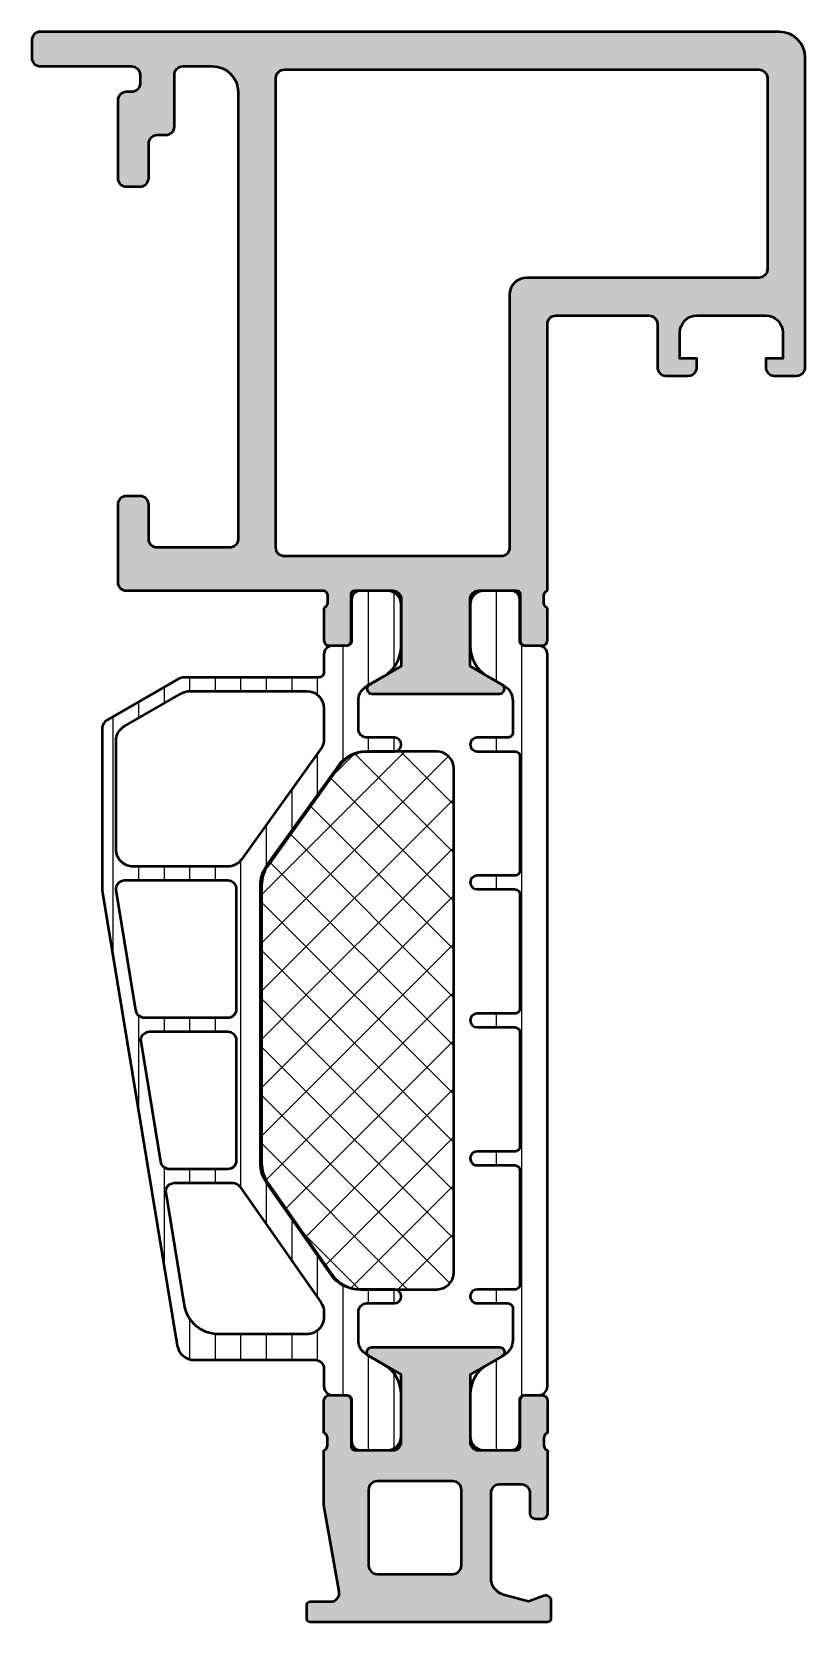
# Model space of a CAD drawing. Extents: x -30 to 15, y 0 to 92.5.
import ezdxf

# ---------------------------------------------------------------- set-up
doc = ezdxf.new("R2010")
doc.units = 0
for name, color, linetype, lineweight in [('0S-Alu contour', 7, 'Continuous', 50), ('0S-Alu hatch', 252, 'Continuous', 25), ('0S-Plastic contour', 254, 'Continuous', 50), ('0S-Plastic hatch', 253, 'Continuous', 25), ('0S-PT contour', 91, 'Continuous', 50), ('0S-PT hatch', 103, 'Continuous', 25)]:
    doc.layers.add(name, color=color, linetype=linetype, lineweight=lineweight)
pattern_1 = [(90, (0, 0), (-1.4859, 0), [])]

# ---------------------------------------------------------------- blocks, each defined once
blk = doc.blocks.new('462810__4345C781_56E1_4166_8961_E82B0AF1BFD5_')
at = {"layer": '0S-Alu hatch'}
h = blk.add_hatch(color=256, dxfattribs=at)
edge = h.paths.add_edge_path()
edge.add_line((13.19999999999996, 72.5), (14.49999999999997, 72.5))
edge.add_arc((14.49999999999997, 73), 0.5, 270, 360)
edge.add_line((14.99999999999997, 73), (14.99999999999996, 91))
edge.add_arc((13.49999999999996, 91), 1.5, 0, 90)
edge.add_line((13.49999999999996, 92.5), (-29.50000000000006, 92.5))
edge.add_arc((-29.50000000000006, 92), 0.5, 90, 180)
edge.add_line((-30.00000000000006, 92), (-30.00000000000006, 90.99999999999999))
edge.add_arc((-29.50000000000006, 90.99999999999999), 0.5, 180, 270)
edge.add_line((-29.50000000000006, 90.49999999999999), (-24.20000000000011, 90.49999999999999))
edge.add_ellipse((-24.20000000000011, 89.99999999999999), major_axis=(-0.5, 0), ratio=1, start_angle=180, end_angle=270, ccw=False)
edge.add_line((-23.7000000000001, 89.99999999999999), (-23.7000000000001, 89.49999999999999))
edge.add_ellipse((-24.20000000000011, 89.49999999999999), major_axis=(-0.5000000000000036, 0), ratio=1, start_angle=90, end_angle=180, ccw=False)
edge.add_line((-24.20000000000011, 88.99999999999999), (-24.5000000000001, 88.99999999999999))
edge.add_arc((-24.5000000000001, 88.49999999999997), 0.5000000000000142, 90, 180)
edge.add_line((-25.00000000000012, 88.49999999999997), (-25.00000000000011, 83.99999999999994))
edge.add_arc((-24.5000000000001, 83.99999999999994), 0.5000000000000071, 180, 270)
edge.add_line((-24.5000000000001, 83.49999999999994), (-23.70000000000009, 83.49999999999994))
edge.add_arc((-23.70000000000009, 83.99999999999994), 0.5, 270, 360)
edge.add_line((-23.20000000000009, 83.99999999999994), (-23.20000000000009, 85.99999999999996))
edge.add_ellipse((-22.70000000000008, 85.99999999999996), major_axis=(-0.5000000000000071, 0), ratio=1, start_angle=270, end_angle=360, ccw=False)
edge.add_line((-22.70000000000008, 86.49999999999996), (-22.20000000000009, 86.49999999999996))
edge.add_arc((-22.20000000000009, 86.99999999999997), 0.5000000000000142, 269.9999999999996, 360)
edge.add_line((-21.70000000000007, 86.99999999999997), (-21.70000000000008, 89.99999999999999))
edge.add_ellipse((-21.20000000000008, 89.99999999999999), major_axis=(-0.5, 0), ratio=1, start_angle=270, end_angle=360, ccw=False)
edge.add_line((-21.20000000000008, 90.49999999999999), (-19.50000000000006, 90.49999999999999))
edge.add_ellipse((-19.50000000000006, 88.99999999999996), major_axis=(-1.500000000000013, 0), ratio=1, start_angle=180, end_angle=270, ccw=False)
edge.add_line((-18.00000000000004, 88.99999999999996), (-18.00000000000004, 62.99999999999979))
edge.add_ellipse((-18.50000000000005, 62.99999999999979), major_axis=(-0.5000000000000071, 0), ratio=1, start_angle=90, end_angle=180, ccw=False)
edge.add_line((-18.50000000000005, 62.49999999999978), (-22.70000000000008, 62.49999999999978))
edge.add_ellipse((-22.70000000000008, 62.99999999999979), major_axis=(-0.5, 0), ratio=1, start_angle=0, end_angle=90, ccw=False)
edge.add_line((-23.20000000000009, 62.99999999999979), (-23.20000000000009, 64.9999999999998))
edge.add_arc((-23.70000000000009, 64.9999999999998), 0.5000000000000036, 0, 90)
edge.add_line((-23.70000000000009, 65.4999999999998), (-24.5000000000001, 65.4999999999998))
edge.add_arc((-24.50000000000011, 64.9999999999998), 0.5, 89.9999999999992, 180)
edge.add_line((-25.00000000000011, 64.9999999999998), (-25.00000000000011, 60.5))
edge.add_arc((-24.5000000000001, 60.5), 0.5000000000000036, 180, 270)
edge.add_line((-24.5000000000001, 60), (-13.00000000000009, 60))
edge.add_ellipse((-13.10000000000006, 59.71715728752537), major_axis=(-0.3000000000000094, 0), ratio=1, start_angle=180, end_angle=250.5287793655162, ccw=False)
edge.add_line((-12.80000000000005, 59.71715728752537), (-12.80000000000005, 59.28284271247461))
edge.add_ellipse((-13.10000000000005, 59.28284271247461), major_axis=(-0.3000000000000007, 0), ratio=1, start_angle=109.471220634491, end_angle=180, ccw=False)
edge.add_line((-13.00000000000005, 58.99999999999999), (-13.00000000000006, 57.10000000000003))
edge.add_arc((-12.70000000000002, 57.10000000000003), 0.3000000000000398, 180, 270.0000000000007)
edge.add_line((-12.70000000000001, 56.79999999999999), (-11.71000000000009, 56.79999999999999))
edge.add_arc((-11.71000000000009, 57.10000000000003), 0.3000000000000398, 270, 360)
edge.add_line((-11.41000000000005, 57.10000000000003), (-11.41000000000007, 59.79999999999999))
edge.add_ellipse((-11.21000000000005, 59.79999999999999), major_axis=(-0.2000000000000206, 0), ratio=1, start_angle=270, end_angle=360, ccw=False)
edge.add_line((-11.21000000000005, 60.00000000000001), (-9.000000000000057, 60))
edge.add_ellipse((-9.000000000000057, 59.5), major_axis=(-0.5, 0), ratio=1, start_angle=180, end_angle=270, ccw=False)
edge.add_line((-8.500000000000057, 59.5), (-8.500000000000053, 55.6))
edge.add_line((-8.500000000000053, 55.6), (-10.35884572681204, 54.5267949192431))
edge.add_arc((-10.21769145362403, 54.28230854637602), 0.2823085463760171, 120.0000000000006, 269.9999999999986)
edge.add_line((-10.21769145362404, 54.00000000000001), (-2.782308546376071, 54))
edge.add_arc((-2.782308546376071, 54.28230854637602), 0.2823085463760222, 270, 419.9999999999979)
edge.add_line((-2.641154273188051, 54.5267949192431), (-4.500000000000048, 55.59999999999999))
edge.add_line((-4.500000000000048, 55.59999999999999), (-4.500000000000052, 59.5))
edge.add_ellipse((-4.000000000000048, 59.5), major_axis=(-0.5000000000000036, 0), ratio=1, start_angle=270, end_angle=360, ccw=False)
edge.add_line((-4.000000000000048, 60), (-1.790000000000047, 60))
edge.add_ellipse((-1.790000000000051, 59.8), major_axis=(-0.2000000000000028, 0), ratio=1, start_angle=180, end_angle=269.9999999999989, ccw=False)
edge.add_line((-1.590000000000048, 59.80000000000001), (-1.590000000000045, 57.10000000000004))
edge.add_arc((-1.290000000000009, 57.10000000000004), 0.3000000000000362, 180, 270.0000000000006)
edge.add_line((-1.290000000000005, 56.79999999999999), (-0.3000000000000853, 56.79999999999999))
edge.add_arc((-0.3000000000000888, 57.10000000000004), 0.3000000000000398, 270.0000000000007, 360)
edge.add_line((-4.9e-14, 57.10000000000004), (-4.9e-14, 59))
edge.add_ellipse((0.0999999999999489, 59.28284271247462), major_axis=(-0.2999999999999987, 0), ratio=1, start_angle=0, end_angle=70.52877936550959, ccw=False)
edge.add_line((-0.20000000000005, 59.28284271247462), (-0.2000000000000519, 59.71715728752538))
edge.add_ellipse((0.0999999999999489, 59.71715728752538), major_axis=(-0.3000000000000007, 0), ratio=1, start_angle=289.47122063449063, end_angle=360, ccw=False)
edge.add_line((-5.07e-14, 60), (-4.9e-14, 75.5))
edge.add_ellipse((0.499999999999951, 75.5), major_axis=(-0.5, 0), ratio=1, start_angle=270, end_angle=360, ccw=False)
edge.add_line((0.499999999999951, 76), (5.899999999999971, 75.99999999999999))
edge.add_ellipse((5.899999999999963, 75.49999999999999), major_axis=(-0.5, 0), ratio=1, start_angle=180, end_angle=269.9999999999992, ccw=False)
edge.add_line((6.399999999999963, 75.5), (6.399999999999963, 73))
edge.add_arc((6.899999999999963, 73), 0.5, 180, 270)
edge.add_line((6.899999999999963, 72.5), (8.19999999999996, 72.5))
edge.add_arc((8.19999999999996, 73), 0.5, 270, 360)
edge.add_line((8.69999999999996, 73), (8.699999999999967, 73.5))
edge.add_line((8.699999999999967, 73.5), (7.699999999999968, 73.5))
edge.add_line((7.699999999999968, 73.5), (7.699999999999968, 75))
edge.add_ellipse((8.69999999999996, 75), major_axis=(-0.999999999999992, 0), ratio=1, start_angle=270, end_angle=360, ccw=False)
edge.add_line((8.69999999999996, 75.99999999999999), (12.69999999999997, 76))
edge.add_ellipse((12.69999999999996, 75), major_axis=(-1, 0), ratio=1, start_angle=180, end_angle=269.9999999999996, ccw=False)
edge.add_line((13.69999999999996, 75), (13.69999999999996, 73.5))
edge.add_line((13.69999999999996, 73.5), (12.69999999999996, 73.5))
edge.add_line((12.69999999999996, 73.5), (12.69999999999997, 73))
edge.add_arc((13.19999999999996, 73), 0.4999999999999929, 180, 270)
edge = h.paths.add_edge_path()
edge.add_line((-2.700000000000044, 62.00000000000001), (-15.30000000000005, 62.00000000000001))
edge.add_ellipse((-15.30000000000005, 62.50000000000001), major_axis=(-0.5, 0), ratio=1, start_angle=0, end_angle=89.99999999999977, ccw=False)
edge.add_line((-15.80000000000005, 62.50000000000001), (-15.80000000000005, 89.80000000000003))
edge.add_ellipse((-15.30000000000005, 89.80000000000003), major_axis=(-0.5, 0), ratio=1, start_angle=270, end_angle=360, ccw=False)
edge.add_line((-15.30000000000005, 90.30000000000001), (12.29999999999995, 90.30000000000001))
edge.add_ellipse((12.29999999999995, 89.80000000000003), major_axis=(-0.5, 0), ratio=1, start_angle=180, end_angle=270, ccw=False)
edge.add_line((12.79999999999995, 89.80000000000003), (12.79999999999995, 78.70000000000002))
edge.add_ellipse((12.29999999999995, 78.70000000000002), major_axis=(-0.5, 0), ratio=1, start_angle=90, end_angle=180, ccw=False)
edge.add_line((12.29999999999995, 78.20000000000002), (-1.200000000000052, 78.20000000000002))
edge.add_arc((-1.200000000000051, 77.20000000000002), 1, 90.00000000000006, 180)
edge.add_line((-2.200000000000051, 77.20000000000002), (-2.200000000000044, 62.50000000000001))
edge.add_ellipse((-2.700000000000044, 62.50000000000001), major_axis=(-0.5, 0), ratio=1, start_angle=90, end_angle=180, ccw=False)
at = {"layer": '0S-Alu contour', "color": 7}
for points in [[(-30.00000000000006, 92), (-30.00000000000006, 90.99999999999999)], [(13.49999999999996, 92.5), (-29.50000000000006, 92.5)], [(14.99999999999997, 73), (14.99999999999996, 91)], [(-29.50000000000006, 90.49999999999999), (-24.20000000000011, 90.49999999999999)], [(-23.7000000000001, 89.99999999999999), (-23.7000000000001, 89.49999999999999)], [(-21.70000000000007, 86.99999999999997), (-21.70000000000008, 89.99999999999999)], [(-21.20000000000008, 90.49999999999999), (-19.50000000000006, 90.49999999999999)], [(-15.80000000000005, 62.50000000000001), (-15.80000000000005, 89.80000000000003)], [(-15.30000000000005, 90.30000000000001), (12.29999999999995, 90.30000000000001)], [(12.79999999999995, 89.80000000000003), (12.79999999999995, 78.70000000000002)], [(-24.20000000000011, 88.99999999999999), (-24.5000000000001, 88.99999999999999)], [(-18.00000000000004, 88.99999999999996), (-18.00000000000004, 62.99999999999979)], [(-25.00000000000012, 88.49999999999997), (-25.00000000000011, 83.99999999999994)], [(-22.70000000000008, 86.49999999999996), (-22.20000000000009, 86.49999999999996)], [(-23.20000000000009, 83.99999999999994), (-23.20000000000009, 85.99999999999996)], [(-24.5000000000001, 83.49999999999994), (-23.70000000000009, 83.49999999999994)], [(12.29999999999995, 78.20000000000002), (-1.200000000000052, 78.20000000000002)], [(-2.200000000000051, 77.20000000000002), (-2.200000000000044, 62.50000000000001)], [(0.499999999999951, 76), (5.899999999999971, 75.99999999999999)], [(8.69999999999996, 75.99999999999999), (12.69999999999997, 76)], [(-5.07e-14, 60), (-4.9e-14, 75.5)], [(6.399999999999963, 75.5), (6.399999999999963, 73)], [(8.69999999999996, 73), (8.699999999999967, 73.5), (7.699999999999968, 73.5), (7.699999999999968, 75)], [(13.69999999999996, 75), (13.69999999999996, 73.5), (12.69999999999996, 73.5), (12.69999999999997, 73)], [(6.899999999999963, 72.5), (8.19999999999996, 72.5)], [(13.19999999999996, 72.5), (14.49999999999997, 72.5)], [(-25.00000000000011, 64.9999999999998), (-25.00000000000011, 60.5)], [(-23.70000000000009, 65.4999999999998), (-24.5000000000001, 65.4999999999998)], [(-23.20000000000009, 62.99999999999979), (-23.20000000000009, 64.9999999999998)], [(-18.50000000000005, 62.49999999999978), (-22.70000000000008, 62.49999999999978)], [(-2.700000000000044, 62.00000000000001), (-15.30000000000005, 62.00000000000001)], [(-24.5000000000001, 60), (-13.00000000000009, 60)], [(-12.80000000000005, 59.71715728752537), (-12.80000000000005, 59.28284271247461)], [(-11.41000000000005, 57.10000000000003), (-11.41000000000007, 59.79999999999999)], [(-11.21000000000005, 60.00000000000001), (-9.000000000000057, 60)], [(-8.500000000000057, 59.5), (-8.500000000000053, 55.6), (-10.35884572681204, 54.5267949192431)], [(-2.641154273188051, 54.5267949192431), (-4.500000000000048, 55.59999999999999), (-4.500000000000052, 59.5)], [(-4.000000000000048, 60), (-1.790000000000047, 60)], [(-1.590000000000048, 59.80000000000001), (-1.590000000000045, 57.10000000000004)], [(-0.20000000000005, 59.28284271247462), (-0.2000000000000519, 59.71715728752538)], [(-13.00000000000005, 58.99999999999999), (-13.00000000000006, 57.10000000000003)], [(-4.9e-14, 57.10000000000004), (-4.9e-14, 59)], [(-12.70000000000001, 56.79999999999999), (-11.71000000000009, 56.79999999999999)], [(-1.290000000000005, 56.79999999999999), (-0.3000000000000853, 56.79999999999999)], [(-10.21769145362404, 54.00000000000001), (-2.782308546376071, 54)]]:
    blk.add_lwpolyline(points, dxfattribs=at)
for centre, radius, start, end in [((-29.50000000000006, 92), 0.5, 90, 180), ((13.49999999999996, 91), 1.5, 0, 90), ((-29.50000000000006, 90.99999999999999), 0.5, 180, 270), ((-24.5000000000001, 88.49999999999997), 0.5000000000000142, 90, 180), ((-22.20000000000009, 86.99999999999997), 0.5000000000000142, 269.9999999999996, 0), ((-24.5000000000001, 83.99999999999994), 0.5000000000000071, 180, 270), ((-23.70000000000009, 83.99999999999994), 0.5, 270, 0), ((-1.200000000000051, 77.20000000000002), 1, 90.00000000000006, 180), ((6.899999999999963, 73), 0.5, 180, 270), ((8.19999999999996, 73), 0.5, 270, 0), ((13.19999999999996, 73), 0.4999999999999929, 180, 270), ((14.49999999999997, 73), 0.5, 270, 0), ((-24.50000000000011, 64.9999999999998), 0.5, 89.9999999999992, 180), ((-23.70000000000009, 64.9999999999998), 0.5000000000000036, 0, 90), ((-24.5000000000001, 60.5), 0.5000000000000036, 180, 270), ((-12.70000000000002, 57.10000000000003), 0.3000000000000398, 180, 270.0000000000007), ((-11.71000000000009, 57.10000000000003), 0.3000000000000398, 270, 0), ((-1.290000000000009, 57.10000000000004), 0.3000000000000362, 180, 270.0000000000006), ((-0.3000000000000888, 57.10000000000004), 0.3000000000000398, 270.0000000000007, 0), ((-10.21769145362403, 54.28230854637602), 0.2823085463760171, 120.0000000000006, 269.9999999999986), ((-2.782308546376071, 54.28230854637602), 0.2823085463760222, 270, 59.999999999998)]:
    blk.add_arc(centre, radius, start, end, dxfattribs=at)
at = {"layer": '0S-Alu contour', "color": 7, "extrusion": (0, 0, -1)}
for centre, radius, start, end in [((24.20000000000011, 89.99999999999999), 0.5, 90, 180), ((21.20000000000008, 89.99999999999999), 0.5, 0, 90), ((19.50000000000006, 88.99999999999996), 1.500000000000014, 90, 180), ((15.30000000000005, 89.80000000000003), 0.5, 0, 90), ((-12.29999999999995, 89.80000000000003), 0.5, 90, 180), ((24.20000000000011, 89.49999999999999), 0.5000000000000036, 180, 270), ((22.70000000000008, 85.99999999999996), 0.5000000000000071, 0, 90), ((-12.29999999999995, 78.70000000000002), 0.5, 180, 270), ((-0.499999999999951, 75.5), 0.5, 0, 90), ((-5.899999999999963, 75.49999999999999), 0.5, 90.00000000000081, 180), ((-8.69999999999996, 75), 0.999999999999992, 0, 90), ((-12.69999999999996, 75), 1, 90.0000000000004, 180), ((22.70000000000008, 62.99999999999979), 0.5, 270, 0), ((18.50000000000005, 62.99999999999979), 0.5000000000000071, 180, 270), ((15.30000000000005, 62.50000000000001), 0.5, 270.0000000000002, 0), ((2.700000000000044, 62.50000000000001), 0.5, 180, 270), ((13.10000000000006, 59.71715728752537), 0.3000000000000094, 109.4712206344838, 180), ((13.10000000000005, 59.28284271247461), 0.3000000000000007, 180, 250.528779365509), ((11.21000000000005, 59.79999999999999), 0.2000000000000206, 0, 90), ((9.000000000000057, 59.5), 0.5, 90, 180), ((4.000000000000048, 59.5), 0.5000000000000036, 0, 90), ((1.790000000000051, 59.8), 0.2000000000000028, 90.00000000000108, 180), ((-0.0999999999999489, 59.71715728752538), 0.3000000000000007, 0, 70.52877936550935), ((-0.0999999999999489, 59.28284271247462), 0.2999999999999987, 289.4712206344904, 0)]:
    blk.add_arc(centre, radius, start, end, dxfattribs=at)
blk = doc.blocks.new('284689__00BE520B_3B54_4823_8C2A_C3BCC6177A42___6F540A9C_B49F_40D1_B330_7008ED7EB93B_')
at = {"layer": '0S-Plastic hatch'}
h = blk.add_hatch(dxfattribs=at)
h.set_pattern_fill('ANSI31', color=256, scale=0.4680000000000001, angle=45, style=0)
h.set_pattern_definition(pattern_1)
edge = h.paths.add_edge_path()
edge.add_ellipse((-13.3000000000012, 55.24999999999979), major_axis=(-0.2999999999999474, 0), ratio=1, start_angle=89.99999999999591, end_angle=180, ccw=False)
edge.add_line((-13.30000000000122, 54.94999999999984), (-21.16602540378545, 54.94999999999985))
edge.add_arc((-21.16602540378567, 54.44999999999994), 0.4999999999999148, 89.99999999997475, 119.9999999999646)
edge.add_line((-21.41602540378536, 54.88301270189223), (-25.65000000000117, 52.43852632902509))
edge.add_arc((-25.40000000000145, 52.00551362713295), 0.4999999999997874, 119.9999999999779, 180)
edge.add_line((-25.90000000000123, 52.00551362713295), (-25.90000000000123, 42.54999999999896))
edge.add_line((-25.90000000000123, 42.54999999999896), (-21.53802629929055, 16.08735954902172))
edge.add_arc((-20.55134089668959, 16.2499999999999), 1.000000000000095, 189.3601908019129, 269.9999999999973)
edge.add_line((-20.55134089668964, 15.2499999999998), (-13.50000000000125, 15.2499999999998))
edge.add_ellipse((-13.50000000000128, 14.74999999999977), major_axis=(-0.5000000000000285, 0), ratio=1, start_angle=180, end_angle=269.99999999999716, ccw=False)
edge.add_line((-13.00000000000125, 14.74999999999977), (-13.00000000000125, 13.71212119168204))
edge.add_arc((-12.49998844939713, 13.71006037400919), 0.5000157974574516, 179.7638544824121, 269.9999999999902)
edge.add_line((-12.49998844939722, 13.21004457655174), (-11.68998000370084, 13.21004457655174))
edge.add_ellipse((-11.68998000370072, 12.91004457655167), major_axis=(-0.3000000000000682, 0), ratio=1, start_angle=179.9987670438422, end_angle=270.0000000000217, ccw=False)
edge.add_line((-11.38998000377012, 12.91003812080832), (-11.39003143387333, 10.51005533612378))
edge.add_arc((-10.890031433989, 10.51004457655185), 0.5000000000001027, 179.9987670438421, 269.9999999999923)
edge.add_line((-10.89003143398906, 10.01004457655174), (-9.309936397860099, 10.01004457655175))
edge.add_arc((-9.30993639786007, 10.8100445765519), 0.8000000000001534, 269.999999999998, 360)
edge.add_line((-8.509936397859917, 10.8100445765519), (-8.509936397859917, 13.24216652202948))
edge.add_arc((-10.50993639785979, 13.24216652202932), 1.999999999999872, 0, 59.99980561259558)
edge.add_line((-9.509930521536432, 14.97421393688789), (-10.5000029381632, 15.54583699184545))
edge.add_ellipse((-10.00000000000136, 16.41186069927471), major_axis=(-0.9999999999999991, 0), ratio=1, start_angle=0, end_angle=59.999805612587124, ccw=False)
edge.add_line((-11.00000000000136, 16.41186069927471), (-11.00000000000136, 18.04999999999873))
edge.add_ellipse((-10.50000000000136, 18.04999999999873), major_axis=(-0.5, 0), ratio=1, start_angle=270.0000000001303, end_angle=360, ccw=False)
edge.add_line((-10.5000000000025, 18.54999999999873), (-8.900000000000112, 18.550000000001))
edge.add_arc((-8.900000000000055, 18.95000000000098), 0.3999999999999772, 269.9999999999919, 449.9999999999919)
edge.add_line((-8.899999999999999, 19.35000000000096), (-10.94998901284141, 19.35000000000096))
edge.add_ellipse((-10.94998901284139, 21.35000000000097), major_axis=(-2.000000000000014, 0), ratio=1, start_angle=34.99999999999977, end_angle=89.9999999999996, ccw=False)
edge.add_line((-12.58829310141939, 20.20284712729888), (-16.33830408857924, 25.55841784387222))
edge.add_ellipse((-14.7000000000011, 26.70557071657443), major_axis=(-2.000000000000192, 0), ratio=1, start_angle=0, end_angle=35.00000000000023, ccw=False)
edge.add_line((-16.7000000000013, 26.70557071657443), (-16.70000000000129, 42.85543109972926))
edge.add_ellipse((-14.70000000000113, 42.85543109972926), major_axis=(-2.000000000000165, 0), ratio=1, start_angle=324.30994017498654, end_angle=360, ccw=False)
edge.add_line((-16.32436950504918, 44.02223173011587), (-12.16207353443427, 49.81680063038372))
edge.add_ellipse((-10.53770402938632, 48.64999999999718), major_axis=(-2.000000000000035, 0), ratio=1, start_angle=270.00000000010516, end_angle=324.30994017498637, ccw=False)
edge.add_line((-10.53770402938999, 50.64999999999722), (-8.900000000001477, 50.6499999999991))
edge.add_arc((-8.900000000001448, 51.04999999999919), 0.400000000000091, 269.9999999999959, 449.9999999999959)
edge.add_line((-8.90000000000142, 51.44999999999928), (-10.500000000002, 51.45000000000043))
edge.add_ellipse((-10.50000000000142, 51.95000000000043), major_axis=(-0.5, 0), ratio=1, start_angle=0, end_angle=89.99999999993372, ccw=False)
edge.add_line((-11.00000000000142, 51.95000000000042), (-11.00000000000125, 53.58822845382896))
edge.add_ellipse((-10.00000000000126, 53.58822845382885), major_axis=(-0.9999999999999928, 0), ratio=1, start_angle=300.00019438741236, end_angle=360, ccw=False)
edge.add_line((-10.50000293816308, 54.45425216125812), (-9.509930521536432, 55.02587521621561))
edge.add_arc((-10.50993639785978, 56.75792263107418), 1.999999999999871, 300.0001943874042, 360)
edge.add_line((-8.50993639785991, 56.75792263107418), (-8.509936397859917, 59.19004457655161))
edge.add_arc((-9.309936397860074, 59.19004457655159), 0.800000000000157, 0, 90.00000000000178)
edge.add_line((-9.309936397860099, 59.99004457655174), (-10.89003143398907, 59.99004457655175))
edge.add_arc((-10.89003143398899, 59.49004457655163), 0.5000000000001066, 90.00000000000855, 180.0012329561579)
edge.add_line((-11.39003143387333, 59.4900338169794), (-11.38998000377012, 57.09005103229476))
edge.add_ellipse((-11.68998000370072, 57.09004457655182), major_axis=(-0.3000000000000631, 0), ratio=1, start_angle=89.9999999999776, end_angle=180.0012329561579, ccw=False)
edge.add_line((-11.68998000370084, 56.79004457655175), (-12.49998844939721, 56.79004457655176))
edge.add_arc((-12.49998844939713, 56.29002877909431), 0.5000157974574578, 90.00000000000936, 180.2361455175817)
edge.add_line((-13.00000000000125, 56.2879679614215), (-13.00000000000125, 55.24999999999973))
edge = h.paths.add_edge_path()
edge.add_ellipse((-24.10000000000126, 44.94999999999982), major_axis=(-0.9999999999999573, 0), ratio=1, start_angle=0, end_angle=90.00000000000222, ccw=False)
edge.add_line((-25.10000000000121, 44.94999999999975), (-25.10000000000127, 51.25495827718606))
edge.add_ellipse((-24.10000000000112, 51.25495827718606), major_axis=(-1.000000000000149, 0), ratio=1, start_angle=299.99999999999415, end_angle=360, ccw=False)
edge.add_line((-24.60000000000111, 52.12098368097068), (-21.3176914536255, 54.01602540378409))
edge.add_ellipse((-20.81769145362472, 53.1499999999994), major_axis=(-1.000000000000601, 0), ratio=1, start_angle=270.0000000000314, end_angle=300.0000000000318, ccw=False)
edge.add_line((-20.81769145362527, 54.15), (-14.00000000000126, 54.14999999999989))
edge.add_ellipse((-14.00000000000131, 53.14999999999983), major_axis=(-1.000000000000056, 0), ratio=1, start_angle=180, end_angle=269.99999999999716, ccw=False)
edge.add_line((-13.00000000000125, 53.14999999999979), (-13.00000000000125, 51.37193202949125))
edge.add_ellipse((-14.00000000000126, 51.37193202949125), major_axis=(-1.000000000000012, 0), ratio=1, start_angle=144.3099401749865, end_angle=180, ccw=False)
edge.add_line((-13.18781524747729, 50.78853171429798), (-17.80075233908386, 44.36659968480642))
edge.add_ellipse((-18.61293709160781, 44.94999999999968), major_axis=(-0.9999999999999984, 0), ratio=1, start_angle=89.9999999999983, end_angle=144.3099401749864, ccw=False)
edge.add_line((-18.61293709160784, 43.94999999999968), (-24.10000000000122, 43.94999999999986))
edge = h.paths.add_edge_path()
edge.add_ellipse((-14.00000000000125, 17.74999999999991), major_axis=(-1, 0), ratio=1, start_angle=89.99999999999352, end_angle=180, ccw=False)
edge.add_line((-14.00000000000136, 16.74999999999991), (-19.13913912611338, 16.74999999999991))
edge.add_ellipse((-19.1391391261135, 18.74999999999984), major_axis=(-1.999999999999928, 0), ratio=1, start_angle=9.360190801919714, end_angle=90.00000000000358, ccw=False)
edge.add_line((-21.11250993131511, 18.42471909804331), (-22.19118476809574, 24.96867977451064))
edge.add_ellipse((-21.69784206679532, 25.04999999999973), major_axis=(-0.5, 0), ratio=1, start_angle=-89.99999999999869, end_angle=9.360190801914712, ccw=False)
edge.add_line((-21.69784206679532, 25.54999999999973), (-18.30177780038627, 25.54999999999983))
edge.add_ellipse((-18.30177780038625, 25.04999999999983), major_axis=(-0.5, 0), ratio=1, start_angle=215.000000000001, end_angle=270.00000000000244, ccw=False)
edge.add_line((-17.89220177824176, 25.33678821817536), (-13.18084795571224, 18.60827764747311))
edge.add_ellipse((-14.00000000000138, 18.03470121112205), major_axis=(-1.000000000000127, 0), ratio=1, start_angle=180, end_angle=214.999999999996, ccw=False)
edge.add_line((-13.00000000000125, 18.03470121112198), (-13.00000000000125, 17.74999999999991))
edge = h.paths.add_edge_path()
edge.add_line((-18.60000000000129, 35.14999999999979), (-23.4450948140479, 35.14999999999979))
edge.add_ellipse((-23.4450948140479, 35.64999999999979), major_axis=(-0.5, 0), ratio=1, start_angle=9.360190801913006, end_angle=90, ccw=False)
edge.add_line((-23.93843751534832, 35.56867977451071), (-25.09228366919444, 42.5686797745108))
edge.add_ellipse((-24.59894096789406, 42.64999999999994), major_axis=(-0.4999999999999579, 0), ratio=1, start_angle=-89.9999999999929, end_angle=9.36019080192051, ccw=False)
edge.add_line((-24.59894096789412, 43.1499999999999), (-18.60000000000127, 43.14999999999972))
edge.add_ellipse((-18.60000000000129, 42.64999999999973), major_axis=(-0.4999999999999929, 0), ratio=1, start_angle=180, end_angle=269.99999999999795, ccw=False)
edge.add_line((-18.1000000000013, 42.64999999999973), (-18.1000000000013, 35.64999999999978))
edge.add_ellipse((-18.60000000000129, 35.64999999999978), major_axis=(-0.4999999999999929, 0), ratio=1, start_angle=89.9999999999996, end_angle=180, ccw=False)
edge = h.paths.add_edge_path()
edge.add_ellipse((-18.6000000000013, 26.84999999999991), major_axis=(-0.5000000000000142, 0), ratio=1, start_angle=90.00000000000199, end_angle=180, ccw=False)
edge.add_line((-18.60000000000128, 26.3499999999999), (-21.9945453634985, 26.34999999999979))
edge.add_ellipse((-21.99454536349851, 26.8499999999998), major_axis=(-0.5000000000000036, 0), ratio=1, start_angle=9.360190801911301, end_angle=90.0000000000008, ccw=False)
edge.add_line((-22.48788806479895, 26.76867977451073), (-23.64173421864502, 33.76867977451077))
edge.add_ellipse((-23.14839151734459, 33.84999999999984), major_axis=(-0.5000000000000001, 0), ratio=1, start_angle=-89.9999999999992, end_angle=9.360190801912324, ccw=False)
edge.add_line((-23.1483915173446, 34.34999999999984), (-18.6000000000013, 34.34999999999984))
edge.add_ellipse((-18.60000000000129, 33.84999999999984), major_axis=(-0.5, 0), ratio=1, start_angle=180, end_angle=270.0000000000008, ccw=False)
edge.add_line((-18.10000000000129, 33.84999999999984), (-18.10000000000129, 26.84999999999991))
at = {"layer": '0S-Alu contour', "color": 7}
for points in [[(-24.60000000000111, 52.12098368097068), (-21.3176914536255, 54.01602540378409)], [(-20.81769145362527, 54.15), (-14.00000000000126, 54.14999999999989)], [(-13.00000000000125, 53.14999999999979), (-13.00000000000125, 51.37193202949125)], [(-25.10000000000121, 44.94999999999975), (-25.10000000000127, 51.25495827718606)], [(-13.18781524747729, 50.78853171429798), (-17.80075233908386, 44.36659968480642)], [(-18.61293709160784, 43.94999999999968), (-24.10000000000122, 43.94999999999986)], [(-23.93843751534832, 35.56867977451071), (-25.09228366919444, 42.5686797745108)], [(-24.59894096789412, 43.1499999999999), (-18.60000000000127, 43.14999999999972)], [(-18.1000000000013, 42.64999999999973), (-18.1000000000013, 35.64999999999978)], [(-18.60000000000129, 35.14999999999979), (-23.4450948140479, 35.14999999999979)], [(-23.1483915173446, 34.34999999999984), (-18.6000000000013, 34.34999999999984)], [(-22.48788806479895, 26.76867977451073), (-23.64173421864502, 33.76867977451077)], [(-18.10000000000129, 33.84999999999984), (-18.10000000000129, 26.84999999999991)], [(-18.60000000000128, 26.3499999999999), (-21.9945453634985, 26.34999999999979)], [(-21.69784206679532, 25.54999999999973), (-18.30177780038627, 25.54999999999983)], [(-17.89220177824176, 25.33678821817536), (-13.18084795571224, 18.60827764747311)], [(-21.11250993131511, 18.42471909804331), (-22.19118476809574, 24.96867977451064)], [(-13.00000000000125, 18.03470121112198), (-13.00000000000125, 17.74999999999991)], [(-14.00000000000136, 16.74999999999991), (-19.13913912611338, 16.74999999999991)]]:
    blk.add_lwpolyline(points, dxfattribs=at)
at = {"layer": '0S-Alu contour', "color": 7, "extrusion": (0, 0, -1)}
for centre, radius, start, end in [((20.81769145362472, 53.1499999999994), 1.000000000000601, 59.9999999999682, 89.99999999996864), ((14.00000000000131, 53.14999999999983), 1.000000000000056, 90.00000000000286, 180), ((24.10000000000112, 51.25495827718606), 1.000000000000149, 0, 60.00000000000586), ((14.00000000000126, 51.37193202949125), 1.000000000000012, 180, 215.6900598250136), ((24.10000000000126, 44.94999999999982), 0.9999999999999573, 269.9999999999978, 0), ((18.61293709160781, 44.94999999999968), 0.9999999999999984, 215.6900598250137, 270.0000000000017), ((24.59894096789406, 42.64999999999994), 0.4999999999999579, 350.6398091980795, 89.99999999999308), ((18.60000000000129, 42.64999999999973), 0.4999999999999929, 90.00000000000205, 180), ((23.4450948140479, 35.64999999999979), 0.5, 270, 350.639809198087), ((18.60000000000129, 35.64999999999978), 0.4999999999999929, 180, 270.0000000000004), ((23.14839151734459, 33.84999999999984), 0.5000000000000001, 350.6398091980877, 89.9999999999992), ((18.60000000000129, 33.84999999999984), 0.5, 89.9999999999992, 180), ((18.6000000000013, 26.84999999999991), 0.5000000000000142, 180, 269.999999999998), ((21.99454536349851, 26.8499999999998), 0.5000000000000036, 269.9999999999992, 350.6398091980887), ((21.69784206679532, 25.04999999999973), 0.5, 350.6398091980853, 89.99999999999876), ((18.30177780038625, 25.04999999999983), 0.5, 89.99999999999756, 144.999999999999), ((14.00000000000138, 18.03470121112205), 1.000000000000127, 145.000000000004, 180), ((19.1391391261135, 18.74999999999984), 1.999999999999928, 269.9999999999964, 350.6398091980803), ((14.00000000000125, 17.74999999999991), 1, 180, 270.0000000000065)]:
    blk.add_arc(centre, radius, start, end, dxfattribs=at)
at = {"layer": '0S-Plastic contour', "color": 7}
for points in [[(-11.39003143387333, 59.4900338169794), (-11.38998000377012, 57.09005103229476)], [(-9.309936397860099, 59.99004457655174), (-10.89003143398907, 59.99004457655175)], [(-8.50993639785991, 56.75792263107418), (-8.509936397859917, 59.19004457655161)], [(-11.68998000370084, 56.79004457655175), (-12.49998844939721, 56.79004457655176)], [(-13.00000000000125, 56.2879679614215), (-13.00000000000125, 55.24999999999973)], [(-21.41602540378536, 54.88301270189223), (-25.65000000000117, 52.43852632902509)], [(-13.30000000000122, 54.94999999999984), (-21.16602540378545, 54.94999999999985)], [(-10.50000293816308, 54.45425216125812), (-9.509930521536432, 55.02587521621561)], [(-11.00000000000142, 51.95000000000042), (-11.00000000000125, 53.58822845382896)], [(-25.90000000000123, 52.00551362713295), (-25.90000000000123, 42.54999999999896), (-21.53802629929055, 16.08735954902172)], [(-8.90000000000142, 51.44999999999928), (-10.500000000002, 51.45000000000043)], [(-10.53770402938999, 50.64999999999722), (-8.900000000001477, 50.6499999999991)], [(-16.32436950504918, 44.02223173011587), (-12.16207353443427, 49.81680063038372)], [(-16.7000000000013, 26.70557071657443), (-16.70000000000129, 42.85543109972926)], [(-12.58829310141939, 20.20284712729888), (-16.33830408857924, 25.55841784387222)], [(-8.899999999999999, 19.35000000000096), (-10.94998901284141, 19.35000000000096)], [(-10.5000000000025, 18.54999999999873), (-8.900000000000112, 18.550000000001)], [(-11.00000000000136, 16.41186069927471), (-11.00000000000136, 18.04999999999873)], [(-20.55134089668964, 15.2499999999998), (-13.50000000000125, 15.2499999999998)], [(-9.509930521536432, 14.97421393688789), (-10.5000029381632, 15.54583699184545)], [(-13.00000000000125, 14.74999999999977), (-13.00000000000125, 13.71212119168204)], [(-12.49998844939722, 13.21004457655174), (-11.68998000370084, 13.21004457655174)], [(-8.509936397859917, 10.8100445765519), (-8.509936397859917, 13.24216652202948)], [(-11.38998000377012, 12.91003812080832), (-11.39003143387333, 10.51005533612378)], [(-10.89003143398906, 10.01004457655174), (-9.309936397860099, 10.01004457655175)]]:
    blk.add_lwpolyline(points, dxfattribs=at)
for centre, radius, start, end in [((-10.89003143398899, 59.49004457655163), 0.5000000000001066, 90.00000000000855, 180.0012329561579), ((-9.309936397860074, 59.19004457655159), 0.800000000000157, 0, 90.00000000000178), ((-12.49998844939713, 56.29002877909431), 0.5000157974574578, 90.00000000000936, 180.2361455175817), ((-10.50993639785978, 56.75792263107418), 1.999999999999871, 300.0001943874042, 0), ((-21.16602540378567, 54.44999999999994), 0.4999999999999148, 89.99999999997475, 119.9999999999646), ((-25.40000000000145, 52.00551362713295), 0.4999999999997874, 119.9999999999779, 180), ((-8.900000000001448, 51.04999999999919), 0.400000000000091, 269.9999999999959, 89.99999999999594), ((-8.900000000000055, 18.95000000000098), 0.3999999999999772, 269.9999999999919, 89.99999999999186), ((-20.55134089668959, 16.2499999999999), 1.000000000000095, 189.3601908019129, 269.9999999999973), ((-10.50993639785979, 13.24216652202932), 1.999999999999872, 0, 59.99980561259558), ((-12.49998844939713, 13.71006037400919), 0.5000157974574516, 179.7638544824121, 269.9999999999902), ((-10.890031433989, 10.51004457655185), 0.5000000000001027, 179.9987670438421, 269.9999999999923), ((-9.30993639786007, 10.8100445765519), 0.8000000000001534, 269.999999999998, 0)]:
    blk.add_arc(centre, radius, start, end, dxfattribs=at)
at = {"layer": '0S-Plastic contour', "color": 7, "extrusion": (0, 0, -1)}
for centre, radius, start, end in [((11.68998000370072, 57.09004457655182), 0.3000000000000631, 179.9987670438421, 270.0000000000224), ((13.3000000000012, 55.24999999999979), 0.2999999999999474, 180, 270.0000000000041), ((10.00000000000126, 53.58822845382885), 0.9999999999999928, 0, 59.99980561258762), ((10.50000000000142, 51.95000000000043), 0.5, 270.0000000000663, 0), ((10.53770402938632, 48.64999999999718), 2.000000000000035, 35.69005982501363, 89.99999999989487), ((14.70000000000113, 42.85543109972926), 2.000000000000165, 0, 35.69005982501346), ((14.7000000000011, 26.70557071657443), 2.000000000000192, 324.9999999999998, 0), ((10.94998901284139, 21.35000000000097), 2.000000000000014, 270.0000000000004, 325.0000000000002), ((10.50000000000136, 18.04999999999873), 0.5, 0, 89.99999999986973), ((10.00000000000136, 16.41186069927471), 0.9999999999999991, 300.0001943874129, 0), ((13.50000000000128, 14.74999999999977), 0.5000000000000285, 90.00000000000286, 180), ((11.68998000370072, 12.91004457655167), 0.3000000000000682, 89.99999999997831, 180.0012329561579)]:
    blk.add_arc(centre, radius, start, end, dxfattribs=at)
blk = doc.blocks.new('442570__7285D81A_DADA_429E_91E7_CE29F16EBDB3_')
at = {"layer": '0S-PT hatch'}
h = blk.add_hatch(dxfattribs=at)
h.set_pattern_fill('ANSI37', color=256, scale=0.625, angle=90, style=0)
h.set_pattern_definition([(135, (0, 0), (-1.403165018917055, -1.403165018917055), []), (225, (0, 0), (1.403165018917055, -1.403165018917055), [])])
edge = h.paths.add_edge_path()
edge.add_arc((-14.63706474738606, 26.70470505736279), 1.990000000000151, 180, 215.0000000000007)
edge.add_line((-16.26717731552126, 25.5632879490241), (-12.51716632836141, 20.20771723245073))
edge.add_arc((-10.88705376022632, 21.34913434078933), 1.99000000000001, 215.0000000000005, 270.0000000000003)
edge.add_line((-10.88705376022631, 19.35913434078932), (-8.837064747384915, 19.35913434078932))
edge.add_line((-8.837064747384915, 19.35913434078932), (-6.437064747386329, 19.35913434078932))
edge.add_arc((-6.437064747386332, 20.34913434078926), 0.989999999999938, 270.0000000000002, 360)
edge.add_line((-5.447064747386394, 20.34913434078926), (-5.447064747384771, 49.64913434078702))
edge.add_arc((-6.437064747384712, 49.64913434078708), 0.9899999999999415, 0, 89.99999999999073)
edge.add_line((-6.437064747384552, 50.63913434078703), (-8.837064747386378, 50.63913434078747))
edge.add_line((-8.837064747386378, 50.63913434078747), (-10.47476877677353, 50.63913434078559))
edge.add_arc((-10.47476877677124, 48.64913434078555), 1.990000000000037, 90.00000000006585, 144.3099401749861)
edge.add_line((-12.09101643429394, 49.81010096802016), (-16.25331240490884, 44.0155320677523))
edge.add_arc((-14.63706474738603, 42.8545654405176), 1.990000000000167, 144.3099401749861, 180)
edge.add_line((-16.6270647473862, 42.8545654405176), (-16.62706474738621, 26.70470505736276))
at = {"layer": '0S-PT contour', "color": 7}
for points in [[(-6.437064747384552, 50.63913434078703), (-8.837064747386378, 50.63913434078747), (-10.47476877677353, 50.63913434078559)], [(-12.09101643429394, 49.81010096802016), (-16.25331240490884, 44.0155320677523)], [(-5.447064747386394, 20.34913434078926), (-5.447064747384771, 49.64913434078702)], [(-16.6270647473862, 42.8545654405176), (-16.62706474738621, 26.70470505736276)], [(-16.26717731552126, 25.5632879490241), (-12.51716632836141, 20.20771723245073)], [(-10.88705376022631, 19.35913434078932), (-8.837064747384915, 19.35913434078932), (-6.437064747386329, 19.35913434078932)]]:
    blk.add_lwpolyline(points, dxfattribs=at)
for centre, radius, start, end in [((-10.47476877677124, 48.64913434078555), 1.990000000000037, 90.00000000006585, 144.3099401749861), ((-6.437064747384712, 49.64913434078708), 0.9899999999999415, 0, 89.99999999999073), ((-14.63706474738603, 42.8545654405176), 1.990000000000167, 144.3099401749861, 180), ((-14.63706474738606, 26.70470505736279), 1.990000000000151, 180, 215.0000000000007), ((-10.88705376022632, 21.34913434078933), 1.99000000000001, 215.0000000000005, 270.0000000000003), ((-6.437064747386332, 20.34913434078926), 0.989999999999938, 270.0000000000002, 0)]:
    blk.add_arc(centre, radius, start, end, dxfattribs=at)
blk = doc.blocks.new('462830__A8272253_031D_47F1_9AB7_8F9940EF1067_')
at = {"layer": '0S-Alu hatch'}
h = blk.add_hatch(color=256, dxfattribs=at)
edge = h.paths.add_edge_path()
edge.add_ellipse((-0.1000000000013152, 1.271555607516773), major_axis=(-0.3000000000000004, 0), ratio=1, start_angle=180, end_angle=289.9999999999817, ccw=False)
edge.add_line((0.1999999999986852, 1.271555607516773), (0.1999999999986819, 0.1999999999997755))
edge.add_ellipse((-1.3209e-12, 0.1999999999997612), major_axis=(-0.2000000000000028, 0), ratio=1, start_angle=90.00000000000102, end_angle=180, ccw=False)
edge.add_line((-1.3173e-12, -2.416e-13), (-13.80000000000102, -2.274e-13))
edge.add_ellipse((-13.80000000000102, 0.1999999999997612), major_axis=(-0.1999999999999886, 0), ratio=1, start_angle=0, end_angle=90, ccw=False)
edge.add_line((-14.00000000000101, 0.1999999999997612), (-14.00000000000102, 1.000000000000042))
edge.add_ellipse((-13.80000000000102, 1.000000000000056), major_axis=(-0.2000000000000028, 0), ratio=1, start_angle=270, end_angle=360, ccw=False)
edge.add_line((-13.80000000000102, 1.200000000000059), (-12.60746917314822, 1.200000000000045))
edge.add_arc((-12.60746917314823, 1.700000000000045), 0.5, 270.0000000000004, 370.0000000000067)
edge.add_line((-12.11506529664213, 1.786824088833568), (-13.00000000000148, 6.805538183541102))
edge.add_line((-13.00000000000148, 6.805538183541102), (-13.00000000000132, 9.999999999999773))
edge.add_arc((-13.10000000000133, 10.28284271247439), 0.3000000000000011, 289.4712206344916, 360)
edge.add_line((-12.80000000000132, 10.28284271247439), (-12.80000000000132, 10.71715728752515))
edge.add_arc((-13.10000000000132, 10.71715728752515), 0.2999999999999971, 0, 70.52877936550955)
edge.add_line((-13.00000000000132, 10.99999999999977), (-13.00000000000132, 12.89999999999973))
edge.add_ellipse((-12.70000000000128, 12.89999999999973), major_axis=(-0.3000000000000398, 0), ratio=1, start_angle=270, end_angle=360, ccw=False)
edge.add_line((-12.70000000000128, 13.19999999999977), (-11.71000000000136, 13.19999999999977))
edge.add_ellipse((-11.71000000000136, 12.89999999999973), major_axis=(-0.3000000000000398, 0), ratio=1, start_angle=180, end_angle=270, ccw=False)
edge.add_line((-11.41000000000132, 12.89999999999973), (-11.41000000000132, 10.19999999999977))
edge.add_arc((-11.21000000000132, 10.19999999999976), 0.1999999999999993, 180, 270)
edge.add_line((-11.21000000000132, 9.99999999999976), (-9.000000000001322, 9.999999999999773))
edge.add_arc((-9.000000000001322, 10.49999999999977), 0.5, 270, 360)
edge.add_line((-8.500000000001322, 10.49999999999977), (-8.500000000001322, 14.39999999999978))
edge.add_line((-8.500000000001322, 14.39999999999978), (-10.35884572681331, 15.47320508075666))
edge.add_ellipse((-10.2176914536253, 15.71769145362374), major_axis=(-0.2823085463760189, 0), ratio=1, start_angle=-89.99999999999972, end_angle=59.999999999998806, ccw=False)
edge.add_line((-10.2176914536253, 15.99999999999976), (-2.782308546377339, 15.99999999999977))
edge.add_ellipse((-2.782308546377339, 15.71769145362374), major_axis=(-0.2823085463760293, 0), ratio=1, start_angle=120.00000000000051, end_angle=270, ccw=False)
edge.add_line((-2.641154273189322, 15.47320508075664), (-4.50000000000132, 14.39999999999978))
edge.add_line((-4.50000000000132, 14.39999999999978), (-4.50000000000132, 10.49999999999977))
edge.add_arc((-4.00000000000132, 10.49999999999977), 0.5, 180, 270)
edge.add_line((-4.00000000000132, 9.999999999999773), (-1.790000000001319, 9.999999999999773))
edge.add_arc((-1.79000000000132, 10.19999999999976), 0.1999999999999886, 270.0000000000001, 360)
edge.add_line((-1.590000000001331, 10.19999999999976), (-1.590000000001317, 12.89999999999973))
edge.add_ellipse((-1.290000000001277, 12.89999999999973), major_axis=(-0.3000000000000398, 0), ratio=1, start_angle=270, end_angle=360, ccw=False)
edge.add_line((-1.290000000001277, 13.19999999999977), (-0.3000000000013536, 13.19999999999977))
edge.add_ellipse((-0.3000000000013536, 12.89999999999973), major_axis=(-0.3000000000000398, 0), ratio=1, start_angle=180, end_angle=270, ccw=False)
edge.add_line((-1.3138e-12, 12.89999999999973), (-1.3173e-12, 10.99999999999977))
edge.add_arc((0.0999999999986841, 10.71715728752515), 0.2999999999999999, 109.471220634491, 180)
edge.add_line((-0.2000000000013158, 10.71715728752515), (-0.2000000000013166, 10.28284271247439))
edge.add_arc((0.0999999999986841, 10.28284271247439), 0.3000000000000007, 180, 250.5287793655085)
edge.add_line((-1.3205e-12, 9.999999999999773), (-1.3209e-12, 6.299999999999783))
edge.add_ellipse((-0.3000000000013252, 6.299999999999769), major_axis=(-0.3000000000000043, 0), ratio=1, start_angle=90.00000000000131, end_angle=180, ccw=False)
edge.add_line((-0.3000000000013183, 5.999999999999765), (-0.7000000000013806, 5.999999999999772))
edge.add_ellipse((-0.7000000000013735, 6.299999999999783), major_axis=(-0.3000000000000114, 0), ratio=1, start_angle=0, end_angle=89.99999999999869, ccw=False)
edge.add_line((-1.000000000001384, 6.299999999999783), (-1.000000000001377, 7.500000009539405))
edge.add_arc((-1.500000000001377, 7.500000009539405), 0.5, 0, 90)
edge.add_line((-1.500000000001377, 8.000000009539406), (-2.800000000001332, 8.000000009539406))
edge.add_arc((-2.800000000001332, 7.500000009539405), 0.5, 90, 180)
edge.add_line((-3.300000000001332, 7.500000009539405), (-3.300000000001332, 2.583653916320741))
edge.add_arc((-2.300000000001335, 2.583653916320756), 0.9999999999999964, 180, 254.9999999999988)
edge.add_line((-2.558819045103875, 1.617728090031696), (-1.100000000001954, 1.22683870499344))
edge.add_line((-1.100000000001954, 1.22683870499344), (-0.2026060429989258, 1.553463393752579))
edge = h.paths.add_edge_path()
edge.add_arc((-5.500000000001381, 7.699999999999818), 0.5, 0, 90)
edge.add_line((-5.500000000001381, 8.199999999999818), (-9.90000000000136, 8.199999999999818))
edge.add_arc((-9.90000000000136, 7.699999999999818), 0.5, 90, 180)
edge.add_line((-10.40000000000136, 7.699999999999818), (-10.40000000000136, 3.299999999999727))
edge.add_arc((-9.900000000001363, 3.299999999999727), 0.4999999999999965, 180, 270)
edge.add_line((-9.900000000001363, 2.79999999999973), (-5.500000000001377, 2.799999999999727))
edge.add_arc((-5.500000000001377, 3.299999999999727), 0.5, 270, 360)
edge.add_line((-5.000000000001377, 3.299999999999727), (-5.000000000001381, 7.699999999999818))
at = {"layer": '0S-Alu contour', "color": 7}
for points in [[(-10.2176914536253, 15.99999999999976), (-2.782308546377339, 15.99999999999977)], [(-8.500000000001322, 10.49999999999977), (-8.500000000001322, 14.39999999999978), (-10.35884572681331, 15.47320508075666)], [(-2.641154273189322, 15.47320508075664), (-4.50000000000132, 14.39999999999978), (-4.50000000000132, 10.49999999999977)], [(-12.70000000000128, 13.19999999999977), (-11.71000000000136, 13.19999999999977)], [(-1.290000000001277, 13.19999999999977), (-0.3000000000013536, 13.19999999999977)], [(-13.00000000000132, 10.99999999999977), (-13.00000000000132, 12.89999999999973)], [(-11.41000000000132, 12.89999999999973), (-11.41000000000132, 10.19999999999977)], [(-1.590000000001331, 10.19999999999976), (-1.590000000001317, 12.89999999999973)], [(-1.3138e-12, 12.89999999999973), (-1.3173e-12, 10.99999999999977)], [(-12.80000000000132, 10.28284271247439), (-12.80000000000132, 10.71715728752515)], [(-0.2000000000013158, 10.71715728752515), (-0.2000000000013166, 10.28284271247439)], [(-12.11506529664213, 1.786824088833568), (-13.00000000000148, 6.805538183541102), (-13.00000000000132, 9.999999999999773)], [(-11.21000000000132, 9.99999999999976), (-9.000000000001322, 9.999999999999773)], [(-4.00000000000132, 9.999999999999773), (-1.790000000001319, 9.999999999999773)], [(-1.3205e-12, 9.999999999999773), (-1.3209e-12, 6.299999999999783)], [(-10.40000000000136, 7.699999999999818), (-10.40000000000136, 3.299999999999727)], [(-5.500000000001381, 8.199999999999818), (-9.90000000000136, 8.199999999999818)], [(-5.000000000001377, 3.299999999999727), (-5.000000000001381, 7.699999999999818)], [(-3.300000000001332, 7.500000009539405), (-3.300000000001332, 2.583653916320741)], [(-1.500000000001377, 8.000000009539406), (-2.800000000001332, 8.000000009539406)], [(-1.000000000001384, 6.299999999999783), (-1.000000000001377, 7.500000009539405)], [(-0.3000000000013183, 5.999999999999765), (-0.7000000000013806, 5.999999999999772)], [(-9.900000000001363, 2.79999999999973), (-5.500000000001377, 2.799999999999727)], [(-14.00000000000101, 0.1999999999997612), (-14.00000000000102, 1.000000000000042)], [(-13.80000000000102, 1.200000000000059), (-12.60746917314822, 1.200000000000045)], [(-2.558819045103875, 1.617728090031696), (-1.100000000001954, 1.22683870499344), (-0.2026060429989258, 1.553463393752579)], [(0.1999999999986852, 1.271555607516773), (0.1999999999986819, 0.1999999999997755)], [(-1.3173e-12, -2.416e-13), (-13.80000000000102, -2.274e-13)]]:
    blk.add_lwpolyline(points, dxfattribs=at)
at = {"layer": '0S-Alu contour', "color": 7, "extrusion": (0, 0, -1)}
for centre, radius, start, end in [((10.2176914536253, 15.71769145362374), 0.2823085463760189, 300.0000000000012, 89.99999999999964), ((2.782308546377339, 15.71769145362374), 0.2823085463760293, 90, 239.9999999999995), ((12.70000000000128, 12.89999999999973), 0.3000000000000398, 0, 90), ((11.71000000000136, 12.89999999999973), 0.3000000000000398, 90, 180), ((1.290000000001277, 12.89999999999973), 0.3000000000000398, 0, 90), ((0.3000000000013536, 12.89999999999973), 0.3000000000000398, 89.99999999999999, 180), ((0.7000000000013735, 6.299999999999783), 0.3000000000000114, 270.0000000000013, 0), ((0.3000000000013252, 6.299999999999769), 0.3000000000000043, 180, 269.9999999999987), ((13.80000000000102, 1.000000000000056), 0.2000000000000028, 0, 90), ((0.1000000000013152, 1.271555607516773), 0.3000000000000004, 70.00000000001833, 180), ((13.80000000000102, 0.1999999999997612), 0.1999999999999886, 270, 0), ((1.3209e-12, 0.1999999999997612), 0.2000000000000028, 180, 269.999999999999)]:
    blk.add_arc(centre, radius, start, end, dxfattribs=at)
at = {"layer": '0S-Alu contour', "color": 7}
for centre, radius, start, end in [((-13.10000000000132, 10.71715728752515), 0.2999999999999971, 0, 70.52877936550955), ((-13.10000000000133, 10.28284271247439), 0.3000000000000011, 289.4712206344916, 0), ((-11.21000000000132, 10.19999999999976), 0.1999999999999993, 180, 270), ((-9.000000000001322, 10.49999999999977), 0.5, 270, 0), ((-4.00000000000132, 10.49999999999977), 0.5, 180, 270), ((-1.79000000000132, 10.19999999999976), 0.1999999999999886, 270.0000000000001, 0), ((0.0999999999986841, 10.71715728752515), 0.2999999999999999, 109.471220634491, 180), ((0.0999999999986841, 10.28284271247439), 0.3000000000000007, 180, 250.5287793655085), ((-9.90000000000136, 7.699999999999818), 0.5, 90, 180), ((-5.500000000001381, 7.699999999999818), 0.5, 0, 90), ((-2.800000000001332, 7.500000009539405), 0.5, 90, 180), ((-1.500000000001377, 7.500000009539405), 0.5, 0, 90), ((-9.900000000001363, 3.299999999999727), 0.4999999999999965, 180, 270), ((-5.500000000001377, 3.299999999999727), 0.5, 270, 0), ((-2.300000000001335, 2.583653916320756), 0.9999999999999964, 180, 254.9999999999988), ((-12.60746917314823, 1.700000000000045), 0.5, 270.0000000000004, 10.00000000000671)]:
    blk.add_arc(centre, radius, start, end, dxfattribs=at)
blk = doc.blocks.new('284689__0A1AB5BB_788D_4436_B0DC_837BE2D5C560___295F75BC_A7F9_45A4_86ED_C0A8202423E7_')
at = {"layer": '0S-Plastic hatch'}
h = blk.add_hatch(dxfattribs=at)
h.set_pattern_fill('ANSI31', color=256, scale=0.4680000000000001, angle=45, style=0)
h.set_pattern_definition(pattern_1)
edge = h.paths.add_edge_path()
edge.add_ellipse((-1.310019996301775, 12.91004457655167), major_axis=(-0.3000000000000666, 0), ratio=1, start_angle=-90.00000000002171, end_angle=0.0012329561578781068, ccw=False)
edge.add_line((-1.310019996301661, 13.21004457655173), (-0.5000115506052787, 13.21004457655174))
edge.add_arc((-0.500011550605364, 13.71006037400919), 0.5000157974574507, 270.0000000000098, 360.455231979768)
edge.add_line((-1.1535499253e-05, 13.71403310617976), (4.2443414266e-06, 56.28603999808438))
edge.add_arc((-0.5000115506053817, 56.29001285563302), 0.5000315777962332, 359.5447680202424, 450.0000000000012)
edge.add_line((-0.500011550605392, 56.79004443342925), (-1.310019996301661, 56.79004443342925))
edge.add_ellipse((-1.310019996301718, 57.09004443342938), major_axis=(-0.300000000000125, 0), ratio=1, start_angle=-0.0012329561578781068, end_angle=90.00000000001091, ccw=False)
edge.add_line((-1.610019996232382, 57.09005088917272), (-1.609968566129168, 59.49003367385744))
edge.add_arc((-2.109968566013388, 59.49004443342921), 0.4999999999999888, 359.9987670438421, 450.0000000000053)
edge.add_line((-2.109968566013434, 59.99004443342919), (-3.690063602142571, 59.9900444334293))
edge.add_arc((-3.690063602142457, 59.19004443342924), 0.8000000000000682, 90.00000000000813, 180)
edge.add_line((-4.490063602142526, 59.19004443342924), (-4.490063602142526, 56.75792248795158))
edge.add_arc((-2.490063602142366, 56.75792248795161), 2.000000000000159, 180, 239.9998056125908)
edge.add_line((-3.49006947846601, 55.02587507309288), (-2.512010056793768, 54.46118777834822))
edge.add_ellipse((-3.012012994955354, 53.59516407091916), major_axis=(-0.9999999999996884, 0), ratio=1, start_angle=179.9998056131583, end_angle=239.9998056125935, ccw=False)
edge.add_line((-2.012012994961421, 53.59516067822876), (-2.012015799818128, 51.74986567523347))
edge.add_ellipse((-2.312015799816406, 51.74986669304356), major_axis=(-0.3000000000000042, 0), ratio=1, start_angle=89.99980561260207, end_angle=179.9998056131583, ccw=False)
edge.add_line((-2.312016817626441, 51.44986669304528), (-4.090004745201894, 51.4498728333031))
edge.add_arc((-4.090006102261383, 51.04987893682089), 0.399993896484517, 89.99980561258074, 269.9998056125807)
edge.add_line((-4.090007459320871, 50.64988504033867), (-1.900002627764194, 50.64987757639794))
edge.add_ellipse((-1.899998050944709, 50.34988317106245), major_axis=(-0.2999944053704022, 0), ratio=1, start_angle=180, end_angle=270.000874124435, ccw=False)
edge.add_line((-1.600003645574306, 50.34988317106245), (-1.600003645574303, 43.72508952843854))
edge.add_ellipse((-1.899998050944424, 43.72508952843848), major_axis=(-0.2999944053701213, 0), ratio=1, start_angle=89.99912587557583, end_angle=180, ccw=False)
edge.add_line((-1.900002627763853, 43.42509512310328), (-4.090007459320871, 43.42508765916254))
edge.add_arc((-4.090006102261383, 43.02509376268043), 0.3999938964844033, 90.00019438741926, 270.0001943874192)
edge.add_line((-4.090004745201894, 42.62509986619834), (-1.900004681620315, 42.6251074293347))
edge.add_ellipse((-1.900003645574272, 42.32510742933658), major_axis=(-0.2999999999999103, 0), ratio=1, start_angle=180, end_angle=270.00019787021887, ccw=False)
edge.add_line((-1.600003645574362, 42.32510742933658), (-1.60000364557436, 35.70012803701279))
edge.add_ellipse((-1.899998050944481, 35.70012803701273), major_axis=(-0.2999944053701213, 0), ratio=1, start_angle=89.99912587557583, end_angle=180, ccw=False)
edge.add_line((-1.90000262776391, 35.40013363167752), (-4.090007459320815, 35.40012616773668))
edge.add_arc((-4.090006102261326, 35.00013227125457), 0.3999938964844033, 90.00019438741926, 270.0001943874192)
edge.add_line((-4.090004745201837, 34.60013837477247), (-1.900004681620315, 34.60014593790895))
edge.add_ellipse((-1.9000036455743, 34.30014593791074), major_axis=(-0.2999999999999956, 0), ratio=1, start_angle=180, end_angle=270.00019787021347, ccw=False)
edge.add_line((-1.600003645574305, 34.30014593791074), (-1.600003645574303, 27.67525942043692))
edge.add_ellipse((-1.89999805094451, 27.67525942043683), major_axis=(-0.2999944053702066, 0), ratio=1, start_angle=89.99912587558123, end_angle=180, ccw=False)
edge.add_line((-1.90000262776391, 27.37526501510154), (-4.090007459320871, 27.37525755116069))
edge.add_arc((-4.090006102261326, 26.97526365467853), 0.3999938964844602, 90.00019438742738, 270.0001943874274)
edge.add_line((-4.09000474520178, 26.57526975819637), (-1.900004681620315, 26.57527732133285))
edge.add_ellipse((-1.900003645574243, 26.2752773213347), major_axis=(-0.2999999999999387, 0), ratio=1, start_angle=180, end_angle=270.0001978702243, ccw=False)
edge.add_line((-1.600003645574305, 26.2752773213347), (-1.600003645574303, 19.65020505416105))
edge.add_ellipse((-1.899998050944595, 19.65020505416105), major_axis=(-0.2999944053702919, 0), ratio=1, start_angle=89.99912587556503, end_angle=180, ccw=False)
edge.add_line((-1.90000262776408, 19.35021064882567), (-4.090007459320871, 19.3502031848847))
edge.add_arc((-4.090006102261411, 18.95020928840272), 0.3999938964842896, 90.00019438741519, 270.0001943874152)
edge.add_line((-4.090004745201951, 18.55021539192073), (-2.312016817626498, 18.55022153217844))
edge.add_ellipse((-2.312015799816463, 18.2502215321801), major_axis=(-0.3000000000000611, 0), ratio=1, start_angle=180.0001943868418, end_angle=270.00019438739787, ccw=False)
edge.add_line((-2.012015799818128, 18.25022254998723), (-2.012012994961366, 16.40492833176215))
edge.add_ellipse((-3.012012994955525, 16.40492493906181), major_axis=(-0.9999999999999145, 0), ratio=1, start_angle=120.00019438741069, end_angle=180.0001943868418, ccw=False)
edge.add_line((-2.512010056793763, 15.5389012316326), (-3.490069478466067, 14.97421393688789))
edge.add_arc((-2.490063602142714, 13.24216652202932), 1.999999999999873, 120.0001943874043, 180)
edge.add_line((-4.490063602142588, 13.24216652202932), (-4.490063602142583, 10.81004457655187))
edge.add_arc((-3.690063602142429, 10.8100445765519), 0.8000000000001534, 180, 270.0000000000021)
edge.add_line((-3.690063602142401, 10.01004457655175), (-2.109968566013434, 10.01004457655175))
edge.add_arc((-2.109968566013502, 10.51004457655185), 0.5000000000000995, 270.0000000000077, 360.0012329561579)
edge.add_line((-1.60996856612917, 10.51005533612409), (-1.61001999623238, 12.91003812080872))
at = {"layer": '0S-Plastic contour', "color": 7}
for points in [[(-2.109968566013434, 59.99004443342919), (-3.690063602142571, 59.9900444334293)], [(-1.610019996232382, 57.09005088917272), (-1.609968566129168, 59.49003367385744)], [(-4.490063602142526, 59.19004443342924), (-4.490063602142526, 56.75792248795158)], [(-0.500011550605392, 56.79004443342925), (-1.310019996301661, 56.79004443342925)], [(-1.1535499253e-05, 13.71403310617976), (4.2443414266e-06, 56.28603999808438)], [(-3.49006947846601, 55.02587507309288), (-2.512010056793768, 54.46118777834822)], [(-2.012012994961421, 53.59516067822876), (-2.012015799818128, 51.74986567523347)], [(-2.312016817626441, 51.44986669304528), (-4.090004745201894, 51.4498728333031)], [(-4.090007459320871, 50.64988504033867), (-1.900002627764194, 50.64987757639794)], [(-1.600003645574306, 50.34988317106245), (-1.600003645574303, 43.72508952843854)], [(-1.900002627763853, 43.42509512310328), (-4.090007459320871, 43.42508765916254)], [(-4.090004745201894, 42.62509986619834), (-1.900004681620315, 42.6251074293347)], [(-1.600003645574362, 42.32510742933658), (-1.60000364557436, 35.70012803701279)], [(-1.90000262776391, 35.40013363167752), (-4.090007459320815, 35.40012616773668)], [(-4.090004745201837, 34.60013837477247), (-1.900004681620315, 34.60014593790895)], [(-1.600003645574305, 34.30014593791074), (-1.600003645574303, 27.67525942043692)], [(-1.90000262776391, 27.37526501510154), (-4.090007459320871, 27.37525755116069)], [(-4.09000474520178, 26.57526975819637), (-1.900004681620315, 26.57527732133285)], [(-1.600003645574305, 26.2752773213347), (-1.600003645574303, 19.65020505416105)], [(-1.90000262776408, 19.35021064882567), (-4.090007459320871, 19.3502031848847)], [(-4.090004745201951, 18.55021539192073), (-2.312016817626498, 18.55022153217844)], [(-2.012015799818128, 18.25022254998723), (-2.012012994961366, 16.40492833176215)], [(-2.512010056793763, 15.5389012316326), (-3.490069478466067, 14.97421393688789)], [(-4.490063602142588, 13.24216652202932), (-4.490063602142583, 10.81004457655187)], [(-1.310019996301661, 13.21004457655173), (-0.5000115506052787, 13.21004457655174)], [(-1.60996856612917, 10.51005533612409), (-1.61001999623238, 12.91003812080872)], [(-3.690063602142401, 10.01004457655175), (-2.109968566013434, 10.01004457655175)]]:
    blk.add_lwpolyline(points, dxfattribs=at)
for centre, radius, start, end in [((-3.690063602142457, 59.19004443342924), 0.8000000000000682, 90.00000000000813, 180), ((-2.109968566013388, 59.49004443342921), 0.4999999999999888, 359.9987670438421, 90.00000000000529), ((-2.490063602142366, 56.75792248795161), 2.000000000000159, 180, 239.9998056125908), ((-0.5000115506053817, 56.29001285563302), 0.5000315777962332, 359.5447680202424, 90.0000000000012), ((-4.090006102261383, 51.04987893682089), 0.399993896484517, 89.99980561258074, 269.9998056125807), ((-4.090006102261383, 43.02509376268043), 0.3999938964844033, 90.00019438741926, 270.0001943874192), ((-4.090006102261326, 35.00013227125457), 0.3999938964844033, 90.00019438741926, 270.0001943874192), ((-4.090006102261326, 26.97526365467853), 0.3999938964844602, 90.00019438742738, 270.0001943874274), ((-4.090006102261411, 18.95020928840272), 0.3999938964842896, 90.00019438741519, 270.0001943874152), ((-2.490063602142714, 13.24216652202932), 1.999999999999873, 120.0001943874043, 180), ((-0.500011550605364, 13.71006037400919), 0.5000157974574507, 270.0000000000098, 0.4552319797680079), ((-3.690063602142429, 10.8100445765519), 0.8000000000001534, 180, 270.0000000000021), ((-2.109968566013502, 10.51004457655185), 0.5000000000000995, 270.0000000000077, 0.0012329561579005)]:
    blk.add_arc(centre, radius, start, end, dxfattribs=at)
at = {"layer": '0S-Plastic contour', "color": 7, "extrusion": (0, 0, -1)}
for centre, radius, start, end in [((1.310019996301718, 57.09004443342938), 0.300000000000125, 269.9999999999891, 0.0012329561579005), ((3.012012994955354, 53.59516407091916), 0.9999999999996884, 120.0001943874065, 180.0001943868418), ((2.312015799816406, 51.74986669304356), 0.3000000000000042, 180.0001943868418, 270.0001943873979), ((1.899998050944709, 50.34988317106245), 0.2999944053704022, 89.99912587556503, 180), ((1.899998050944424, 43.72508952843848), 0.2999944053701213, 180, 270.0008741244242), ((1.900003645574272, 42.32510742933658), 0.2999999999999103, 89.99980212978112, 180), ((1.899998050944481, 35.70012803701273), 0.2999944053701213, 180, 270.0008741244242), ((1.9000036455743, 34.30014593791074), 0.2999999999999956, 89.99980212978654, 180), ((1.89999805094451, 27.67525942043683), 0.2999944053702066, 180, 270.0008741244188), ((1.900003645574243, 26.2752773213347), 0.2999999999999387, 89.99980212977567, 180), ((1.899998050944595, 19.65020505416105), 0.2999944053702919, 180, 270.000874124435), ((2.312015799816463, 18.2502215321801), 0.3000000000000611, 89.9998056126021, 179.9998056131582), ((3.012012994955525, 16.40492493906181), 0.9999999999999145, 179.9998056131582, 239.9998056125893), ((1.310019996301775, 12.91004457655167), 0.3000000000000666, 359.9987670438421, 90.00000000002171)]:
    blk.add_arc(centre, radius, start, end, dxfattribs=at)
blk = doc.blocks.new('442570__0FCDC7CC_4B11_474A_A6BB_51010C64326A_')
at = {"layer": '0S-Alu contour', "color": 7}
for name in ['462810__4345C781_56E1_4166_8961_E82B0AF1BFD5_', '462830__A8272253_031D_47F1_9AB7_8F9940EF1067_']:
    blk.add_blockref(name, (0, 0), dxfattribs=at)
at = {"layer": '0S-Plastic contour', "color": 7}
for name in ['284689__00BE520B_3B54_4823_8C2A_C3BCC6177A42___6F540A9C_B49F_40D1_B330_7008ED7EB93B_', '284689__0A1AB5BB_788D_4436_B0DC_837BE2D5C560___295F75BC_A7F9_45A4_86ED_C0A8202423E7_']:
    blk.add_blockref(name, (0, 0), dxfattribs=at)
at = {"layer": '0S-PT contour', "color": 7}
blk.add_blockref('442570__7285D81A_DADA_429E_91E7_CE29F16EBDB3_', (0, 0), dxfattribs=at)

msp = doc.modelspace()

# ---------------------------------------------------------------- block references
at = {"layer": '0S-Alu contour', "color": 7}
msp.add_blockref('442570__0FCDC7CC_4B11_474A_A6BB_51010C64326A_', (0, 0), dxfattribs=at)

doc.saveas('drawing.dxf')
